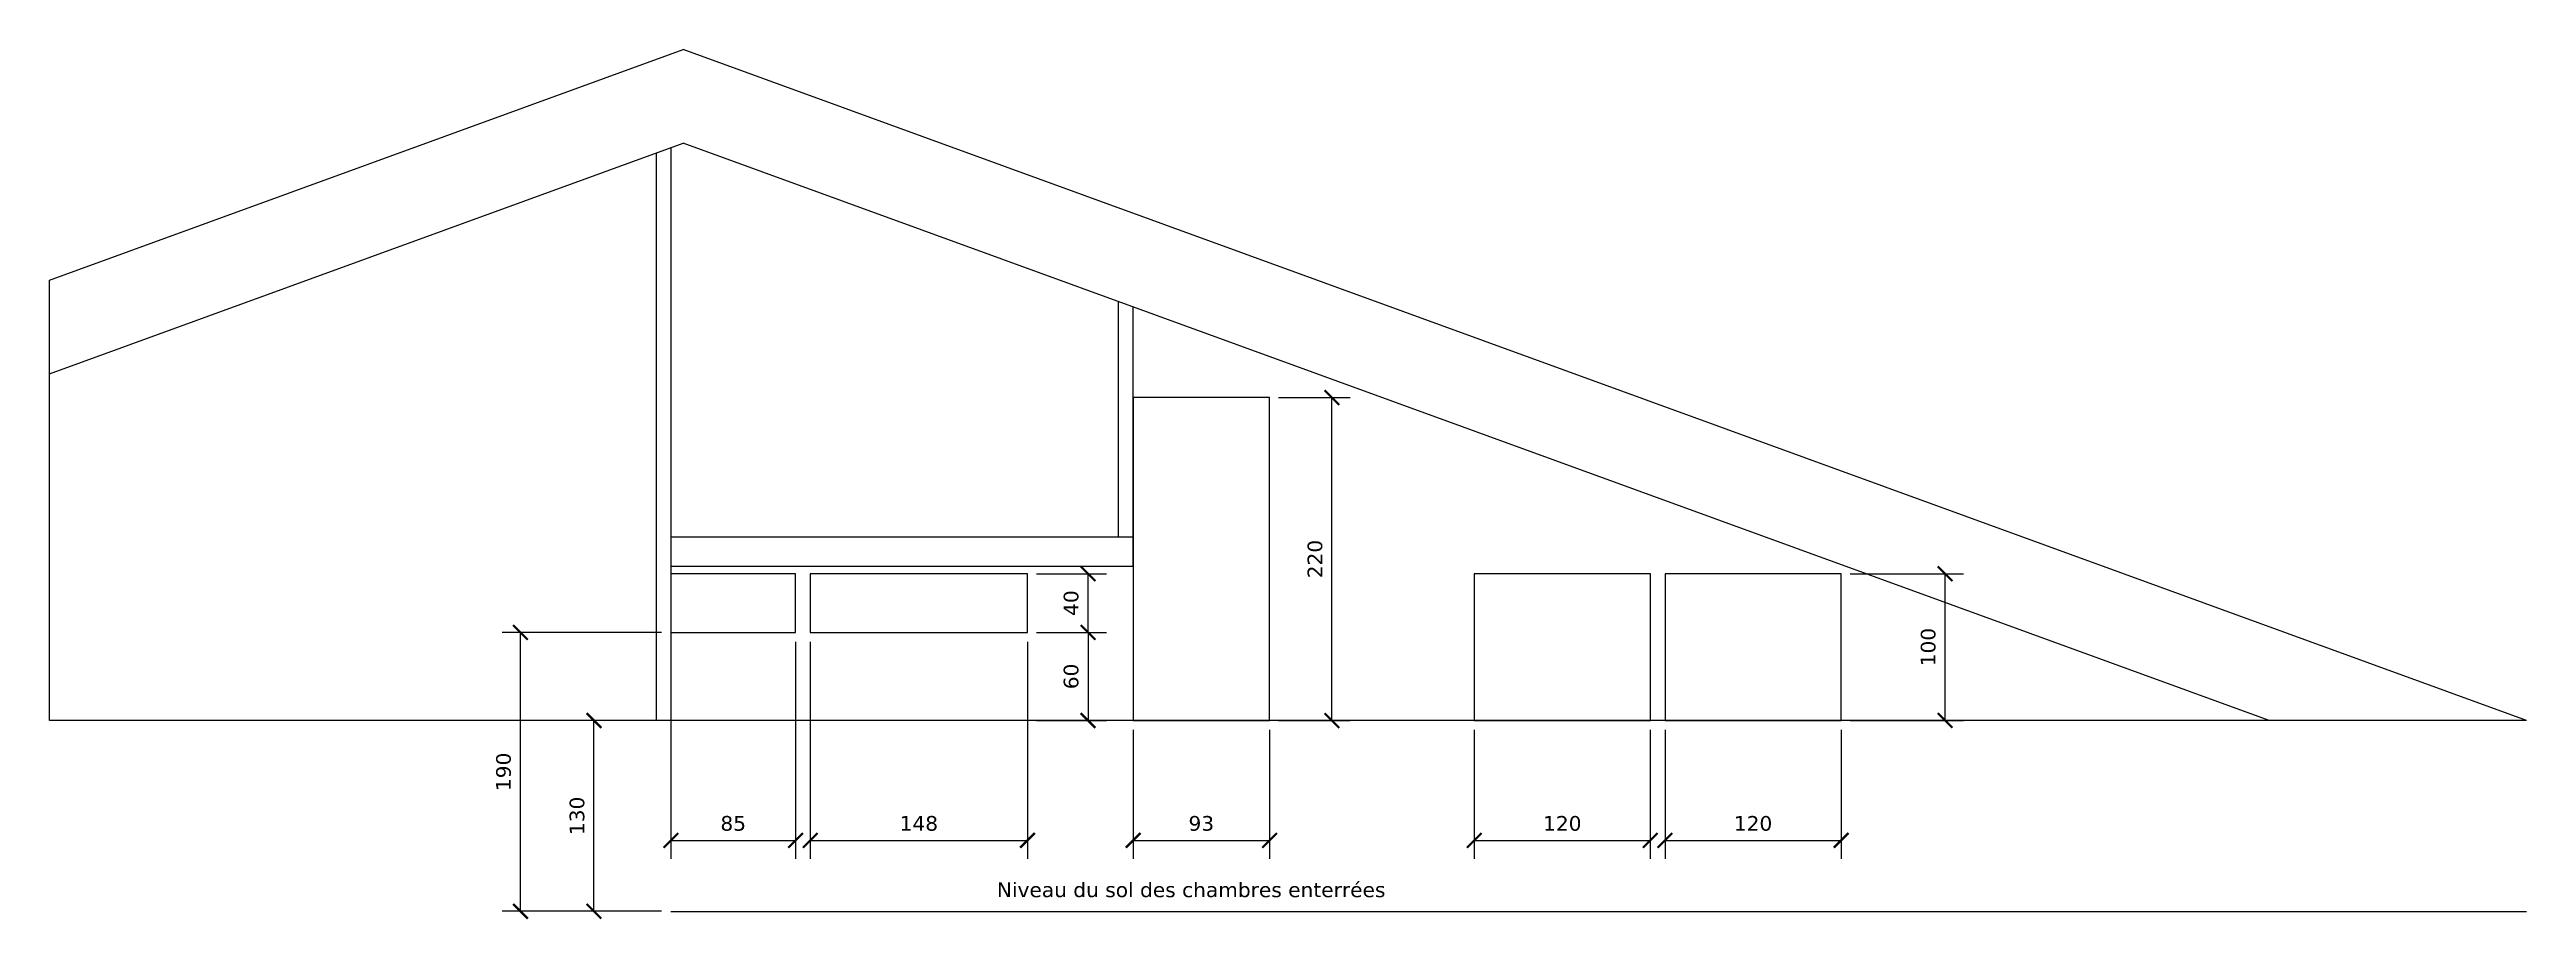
# Model space of a CAD drawing. Header units: centimetres. Extents: x -262314 to 1497847, y -126598 to 219599.
# Drawn here: x 657638 to 674518, y 78319 to 84246 of the extents above; entities that cross this region are included whole.
import ezdxf

# ---------------------------------------------------------------- set-up
doc = ezdxf.new("R2010")
doc.units = ezdxf.units.CM
doc.header["$PDMODE"] = 34
doc.header["$PDSIZE"] = 100
for name, color, linetype in [('A-Roof', 2, 'Continuous'), ('Dimensions', 6, 'Continuous'), ('I-Cloison', 11, 'Continuous'), ('Portes', 3, 'Continuous')]:
    doc.layers.add(name, color=color, linetype=linetype)
doc.styles.add('Seb', font='Verdana.ttf')
doc.dimstyles.new('d', dxfattribs={"dimtxt": 1, "dimasz": 1, "dimexe": 1.25, "dimexo": 0.625, "dimtad": 1, "dimdec": 1, "dimlfac": 0.1, "dimtxsty": 'Seb', "dimblk": 'ARCHTICK', "dimblk1": 'ARCHTICK', "dimblk2": 'ARCHTICK', "dimcen": 2.5, "dimclrd": 256, "dimclre": 256, "dimadec": 0, "dimazin": 0, "dimtfac": 1, "dimtdec": 1, "dimtmove": 0, "dimatfit": 3, "dimldrblk": 'ARCHTICK', "dimfxl": 1, "dimlwd": -1, "dimlwe": -1, "dimarcsym": 0})

# ---------------------------------------------------------------- blocks, each defined once
blk = doc.blocks.new('_ArchTick')
at = {"color": 0, "linetype": 'ByBlock', "const_width": 0.15}
blk.add_lwpolyline([(-0.5, -0.5), (0.5, 0.5)], dxfattribs=at)
blk = doc.blocks.new('*D2676')
at = {"layer": 'Defpoints', "color": 0, "transparency": 16777216}
for p in [(668647, 79675), (669847, 79675), (669847, 78858)]:
    blk.add_point(p, dxfattribs=at)
at = {"layer": 'Dimensions', "transparency": 16777216}
for p, q in [((668647, 79612), (668647, 78733)), ((669847, 79612), (669847, 78733)), ((668647, 78858), (669847, 78858))]:
    blk.add_line(p, q, dxfattribs=at)
at = {"layer": 'Dimensions', "transparency": 16777216, "xscale": 100, "yscale": 100, "zscale": 100, "rotation": 180}
blk.add_blockref('_ArchTick', (668647, 78858), dxfattribs=at)
at = {"layer": 'Dimensions', "transparency": 16777216, "xscale": 100, "yscale": 100, "zscale": 100}
blk.add_blockref('_ArchTick', (669847, 78858), dxfattribs=at)
at = {"layer": 'Dimensions', "color": 0, "transparency": 16777216, "insert": (669247, 78973), "char_height": 100, "attachment_point": 5, "style": 'Seb'}
blk.add_mtext('120', dxfattribs=at)
blk = doc.blocks.new('*D2677')
at = {"layer": 'Defpoints', "color": 0, "transparency": 16777216}
for p in [(667347, 79675), (668547, 79675), (668547, 78858)]:
    blk.add_point(p, dxfattribs=at)
at = {"layer": 'Dimensions', "transparency": 16777216}
for p, q in [((667347, 79612), (667347, 78733)), ((668547, 79612), (668547, 78733)), ((667347, 78858), (668547, 78858))]:
    blk.add_line(p, q, dxfattribs=at)
at = {"layer": 'Dimensions', "transparency": 16777216, "xscale": 100, "yscale": 100, "zscale": 100, "rotation": 180}
blk.add_blockref('_ArchTick', (667347, 78858), dxfattribs=at)
at = {"layer": 'Dimensions', "transparency": 16777216, "xscale": 100, "yscale": 100, "zscale": 100}
blk.add_blockref('_ArchTick', (668547, 78858), dxfattribs=at)
at = {"layer": 'Dimensions', "color": 0, "transparency": 16777216, "insert": (667947, 78973), "char_height": 100, "attachment_point": 5, "style": 'Seb'}
blk.add_mtext('120', dxfattribs=at)
blk = doc.blocks.new('*D2678')
at = {"layer": 'Defpoints', "color": 0, "transparency": 16777216}
for p in [(665022, 79675), (665952, 79675), (665952, 78858)]:
    blk.add_point(p, dxfattribs=at)
at = {"layer": 'Dimensions', "transparency": 16777216}
for p, q in [((665022, 79612), (665022, 78733)), ((665952, 79612), (665952, 78733)), ((665022, 78858), (665952, 78858))]:
    blk.add_line(p, q, dxfattribs=at)
at = {"layer": 'Dimensions', "transparency": 16777216, "xscale": 100, "yscale": 100, "zscale": 100, "rotation": 180}
blk.add_blockref('_ArchTick', (665022, 78858), dxfattribs=at)
at = {"layer": 'Dimensions', "transparency": 16777216, "xscale": 100, "yscale": 100, "zscale": 100}
blk.add_blockref('_ArchTick', (665952, 78858), dxfattribs=at)
at = {"layer": 'Dimensions', "color": 0, "transparency": 16777216, "insert": (665487, 78973), "char_height": 100, "attachment_point": 5, "style": 'Seb'}
blk.add_mtext('93', dxfattribs=at)
blk = doc.blocks.new('*D2679')
at = {"layer": 'Defpoints', "color": 0, "transparency": 16777216}
for p in [(662822, 80275), (664302, 80275), (664302, 78858)]:
    blk.add_point(p, dxfattribs=at)
at = {"layer": 'Dimensions', "transparency": 16777216}
for p, q in [((662822, 80212), (662822, 78733)), ((664302, 80212), (664302, 78733)), ((662822, 78858), (664302, 78858))]:
    blk.add_line(p, q, dxfattribs=at)
at = {"layer": 'Dimensions', "transparency": 16777216, "xscale": 100, "yscale": 100, "zscale": 100, "rotation": 180}
blk.add_blockref('_ArchTick', (662822, 78858), dxfattribs=at)
at = {"layer": 'Dimensions', "transparency": 16777216, "xscale": 100, "yscale": 100, "zscale": 100}
blk.add_blockref('_ArchTick', (664302, 78858), dxfattribs=at)
at = {"layer": 'Dimensions', "color": 0, "transparency": 16777216, "insert": (663562, 78973), "char_height": 100, "attachment_point": 5, "style": 'Seb'}
blk.add_mtext('148', dxfattribs=at)
blk = doc.blocks.new('*D2680')
at = {"layer": 'Defpoints', "color": 0, "transparency": 16777216}
for p in [(661872, 80275), (662722, 80275), (662722, 78858)]:
    blk.add_point(p, dxfattribs=at)
at = {"layer": 'Dimensions', "transparency": 16777216}
for p, q in [((661872, 80212), (661872, 78733)), ((662722, 80212), (662722, 78733)), ((661872, 78858), (662722, 78858))]:
    blk.add_line(p, q, dxfattribs=at)
at = {"layer": 'Dimensions', "transparency": 16777216, "xscale": 100, "yscale": 100, "zscale": 100, "rotation": 180}
blk.add_blockref('_ArchTick', (661872, 78858), dxfattribs=at)
at = {"layer": 'Dimensions', "transparency": 16777216, "xscale": 100, "yscale": 100, "zscale": 100}
blk.add_blockref('_ArchTick', (662722, 78858), dxfattribs=at)
at = {"layer": 'Dimensions', "color": 0, "transparency": 16777216, "insert": (662297, 78973), "char_height": 100, "attachment_point": 5, "style": 'Seb'}
blk.add_mtext('85', dxfattribs=at)
blk = doc.blocks.new('*D2681')
at = {"layer": 'Defpoints', "color": 0, "transparency": 16777216}
for p in [(664302, 80275), (664302, 79675), (664715, 79675)]:
    blk.add_point(p, dxfattribs=at)
at = {"layer": 'Dimensions', "transparency": 16777216}
for p, q in [((664364, 80275), (664840, 80275)), ((664715, 80275), (664715, 79675)), ((664364, 79675), (664840, 79675))]:
    blk.add_line(p, q, dxfattribs=at)
at = {"layer": 'Dimensions', "transparency": 16777216, "xscale": 100, "yscale": 100, "zscale": 100}
for p, rotation in [((664715, 80275), 90), ((664715, 79675), 270)]:
    blk.add_blockref('_ArchTick', p, dxfattribs=dict(at, rotation=rotation))
at = {"layer": 'Dimensions', "color": 0, "transparency": 16777216, "insert": (664600, 79975), "char_height": 100, "attachment_point": 5, "rotation": 90, "style": 'Seb'}
blk.add_mtext('60', dxfattribs=at)
blk = doc.blocks.new('*D2682')
at = {"layer": 'Defpoints', "color": 0, "transparency": 16777216}
for p in [(664302, 80675), (664715, 80675), (664302, 80275)]:
    blk.add_point(p, dxfattribs=at)
at = {"layer": 'Dimensions', "transparency": 16777216}
for p, q in [((664364, 80675), (664840, 80675)), ((664715, 80275), (664715, 80675)), ((664364, 80275), (664840, 80275))]:
    blk.add_line(p, q, dxfattribs=at)
at = {"layer": 'Dimensions', "transparency": 16777216, "xscale": 100, "yscale": 100, "zscale": 100}
for p, rotation in [((664715, 80675), 90), ((664715, 80275), 270)]:
    blk.add_blockref('_ArchTick', p, dxfattribs=dict(at, rotation=rotation))
at = {"layer": 'Dimensions', "color": 0, "transparency": 16777216, "insert": (664600, 80475), "char_height": 100, "attachment_point": 5, "rotation": 90, "style": 'Seb'}
blk.add_mtext('40', dxfattribs=at)
blk = doc.blocks.new('*D2683')
at = {"layer": 'Defpoints', "color": 0, "transparency": 16777216}
for p in [(665952, 81875), (666377, 81875), (665952, 79675)]:
    blk.add_point(p, dxfattribs=at)
at = {"layer": 'Dimensions', "transparency": 16777216}
for p, q in [((666014, 81875), (666502, 81875)), ((666377, 79675), (666377, 81875)), ((666014, 79675), (666502, 79675))]:
    blk.add_line(p, q, dxfattribs=at)
at = {"layer": 'Dimensions', "transparency": 16777216, "xscale": 100, "yscale": 100, "zscale": 100}
for p, rotation in [((666377, 81875), 90), ((666377, 79675), 270)]:
    blk.add_blockref('_ArchTick', p, dxfattribs=dict(at, rotation=rotation))
at = {"layer": 'Dimensions', "color": 0, "transparency": 16777216, "insert": (666262, 80775), "char_height": 100, "attachment_point": 5, "rotation": 90, "style": 'Seb'}
blk.add_mtext('220', dxfattribs=at)
blk = doc.blocks.new('*D2684')
at = {"layer": 'Defpoints', "color": 0, "transparency": 16777216}
for p in [(669847, 80675), (670556, 80675), (669847, 79675)]:
    blk.add_point(p, dxfattribs=at)
at = {"layer": 'Dimensions', "transparency": 16777216}
for p, q in [((669910, 80675), (670681, 80675)), ((670556, 79675), (670556, 80675)), ((669910, 79675), (670681, 79675))]:
    blk.add_line(p, q, dxfattribs=at)
at = {"layer": 'Dimensions', "transparency": 16777216, "xscale": 100, "yscale": 100, "zscale": 100}
for p, rotation in [((670556, 80675), 90), ((670556, 79675), 270)]:
    blk.add_blockref('_ArchTick', p, dxfattribs=dict(at, rotation=rotation))
at = {"layer": 'Dimensions', "color": 0, "transparency": 16777216, "insert": (670441, 80175), "char_height": 100, "attachment_point": 5, "rotation": 90, "style": 'Seb'}
blk.add_mtext('100', dxfattribs=at)
blk = doc.blocks.new('*D2688')
at = {"layer": 'Defpoints', "color": 0, "transparency": 16777216}
for p in [(660847, 80275), (661872, 80275), (661872, 78375)]:
    blk.add_point(p, dxfattribs=at)
at = {"layer": 'Dimensions', "transparency": 16777216}
for p, q in [((661809, 80275), (660722, 80275)), ((660847, 78375), (660847, 80275)), ((661809, 78375), (660722, 78375))]:
    blk.add_line(p, q, dxfattribs=at)
at = {"layer": 'Dimensions', "transparency": 16777216, "xscale": 100, "yscale": 100, "zscale": 100}
for p, rotation in [((660847, 80275), 90), ((660847, 78375), 270)]:
    blk.add_blockref('_ArchTick', p, dxfattribs=dict(at, rotation=rotation))
at = {"layer": 'Dimensions', "color": 0, "transparency": 16777216, "insert": (660732, 79325), "char_height": 100, "attachment_point": 5, "rotation": 90, "style": 'Seb'}
blk.add_mtext('190', dxfattribs=at)
blk = doc.blocks.new('*D2689')
at = {"layer": 'Defpoints', "color": 0, "transparency": 16777216}
for p in [(661348, 79675), (661872, 79675), (661872, 78375)]:
    blk.add_point(p, dxfattribs=at)
at = {"layer": 'Dimensions', "transparency": 16777216}
for p, q in [((661809, 79675), (661223, 79675)), ((661348, 78375), (661348, 79675)), ((661809, 78375), (661223, 78375))]:
    blk.add_line(p, q, dxfattribs=at)
at = {"layer": 'Dimensions', "transparency": 16777216, "xscale": 100, "yscale": 100, "zscale": 100}
for p, rotation in [((661348, 79675), 90), ((661348, 78375), 270)]:
    blk.add_blockref('_ArchTick', p, dxfattribs=dict(at, rotation=rotation))
at = {"layer": 'Dimensions', "color": 0, "transparency": 16777216, "insert": (661233, 79025), "char_height": 100, "attachment_point": 5, "rotation": 90, "style": 'Seb'}
blk.add_mtext('130', dxfattribs=at)

msp = doc.modelspace()

# ---------------------------------------------------------------- linework, layer by layer
at = {"layer": 'A-Roof'}
for p, q in [((657637.75, 82674.58), (661956.54, 84246.48)), ((674517.75, 79674.58), (661956.54, 84246.48)), ((657637.75, 82036.07), (661956.54, 83607.98)), ((672763.47, 79674.58), (661956.54, 83607.98)), ((657637.75, 79674.58), (657637.75, 82674.58)), ((674517.75, 79674.58), (657637.75, 79674.58))]:
    msp.add_line(p, q, dxfattribs=at)
at = {"layer": 'I-Cloison'}
for p, q in [((661871.54, 83577.04), (661871.54, 79674.58)), ((661771.54, 83540.64), (661771.54, 79674.58)), ((664921.54, 80924.58), (664921.54, 82528.81)), ((665021.54, 80924.58), (665021.54, 82492.41)), ((665021.54, 80924.58), (661871.54, 80924.58)), ((665021.54, 80724.58), (665021.54, 80924.58)), ((665021.54, 80724.58), (661871.54, 80724.58)), ((661871.54, 78374.58), (674517.75, 78374.58))]:
    msp.add_line(p, q, dxfattribs=at)
at = {"layer": 'Portes'}
for p, q in [((668547.35, 80674.58), (667347.35, 80674.58)), ((667347.35, 80674.58), (667347.35, 79674.58)), ((668547.35, 79674.58), (668547.35, 80674.58)), ((669847.35, 80674.58), (668647.35, 80674.58)), ((668647.35, 80674.58), (668647.35, 79674.58)), ((669847.35, 79674.58), (669847.35, 80674.58)), ((667347.35, 79674.58), (668547.35, 79674.58)), ((668647.35, 79674.58), (669847.35, 79674.58))]:
    msp.add_line(p, q, dxfattribs=at)
for points in [[(665951.54, 79674.58), (665951.54, 81874.58), (665021.54, 81874.58), (665021.54, 79674.58)], [(662721.54, 80274.58), (662721.54, 80674.58), (661871.54, 80674.58), (661871.54, 80274.58)], [(664301.54, 80274.58), (664301.54, 80674.58), (662821.54, 80674.58), (662821.54, 80274.58)]]:
    msp.add_lwpolyline(points, close=True, dxfattribs=at)

# ---------------------------------------------------------------- texts
at = {"layer": 'I-Cloison', "insert": (664093.93, 78571.21), "char_height": 100, "attachment_point": 1, "style": 'Seb'}
msp.add_mtext_dynamic_manual_height_columns('Niveau du sol des chambres enterrées', width=4100.714, gutter_width=500, heights=[0], dxfattribs=at)

# ---------------------------------------------------------------- dimensions: what is measured, and where the dimension line sits
at = {"layer": 'Dimensions'}
for base, p1, p2, picture, middle in [((666376.64, 81874.58), (665951.54, 79674.58), (665951.54, 81874.58), '*D2683', (666261.75, 80774.58)), ((664715.38, 80674.58), (664301.54, 80274.58), (664301.54, 80674.58), '*D2682', (664600.5, 80474.58)), ((670555.56, 80674.58), (669847.35, 79674.58), (669847.35, 80674.58), '*D2684', (670440.68, 80174.58)), ((664715.38, 79674.58), (664301.54, 80274.58), (664301.54, 79674.58), '*D2681', (664600.5, 79974.58))]:
    dim = msp.add_linear_dim(base=base, p1=p1, p2=p2, angle=90, dimstyle='d', dxfattribs=at)
    dim.commit()
    dim.dimension.update_dxf_attribs({"geometry": picture, "text_midpoint": middle})
for base, p2, picture, middle in [((660846.88, 80274.58), (661871.54, 80274.58), '*D2688', (660846.88, 79324.58)), ((661347.52, 79674.58), (661871.54, 79674.58), '*D2689', (661347.52, 79024.58))]:
    dim = msp.add_linear_dim(base=base, p1=(661871.54, 78374.58), p2=p2, angle=90, dimstyle='d', dxfattribs=at)
    dim.commit()
    dim.dimension.update_dxf_attribs({"geometry": picture, "text_midpoint": middle, "dimtype": 160})
for base, p1, p2, picture, middle in [((662721.54, 78857.7), (661871.54, 80274.58), (662721.54, 80274.58), '*D2680', (662296.54, 78972.58)), ((664301.54, 78857.7), (662821.54, 80274.58), (664301.54, 80274.58), '*D2679', (663561.54, 78972.58)), ((665951.54, 78857.7), (665021.54, 79674.58), (665951.54, 79674.58), '*D2678', (665486.54, 78972.58)), ((668547.35, 78857.7), (667347.35, 79674.58), (668547.35, 79674.58), '*D2677', (667947.35, 78972.58)), ((669847.35, 78857.7), (668647.35, 79674.58), (669847.35, 79674.58), '*D2676', (669247.35, 78972.58))]:
    dim = msp.add_linear_dim(base=base, p1=p1, p2=p2, dimstyle='d', dxfattribs=at)
    dim.commit()
    dim.dimension.update_dxf_attribs({"geometry": picture, "text_midpoint": middle})

doc.saveas('drawing.dxf')
